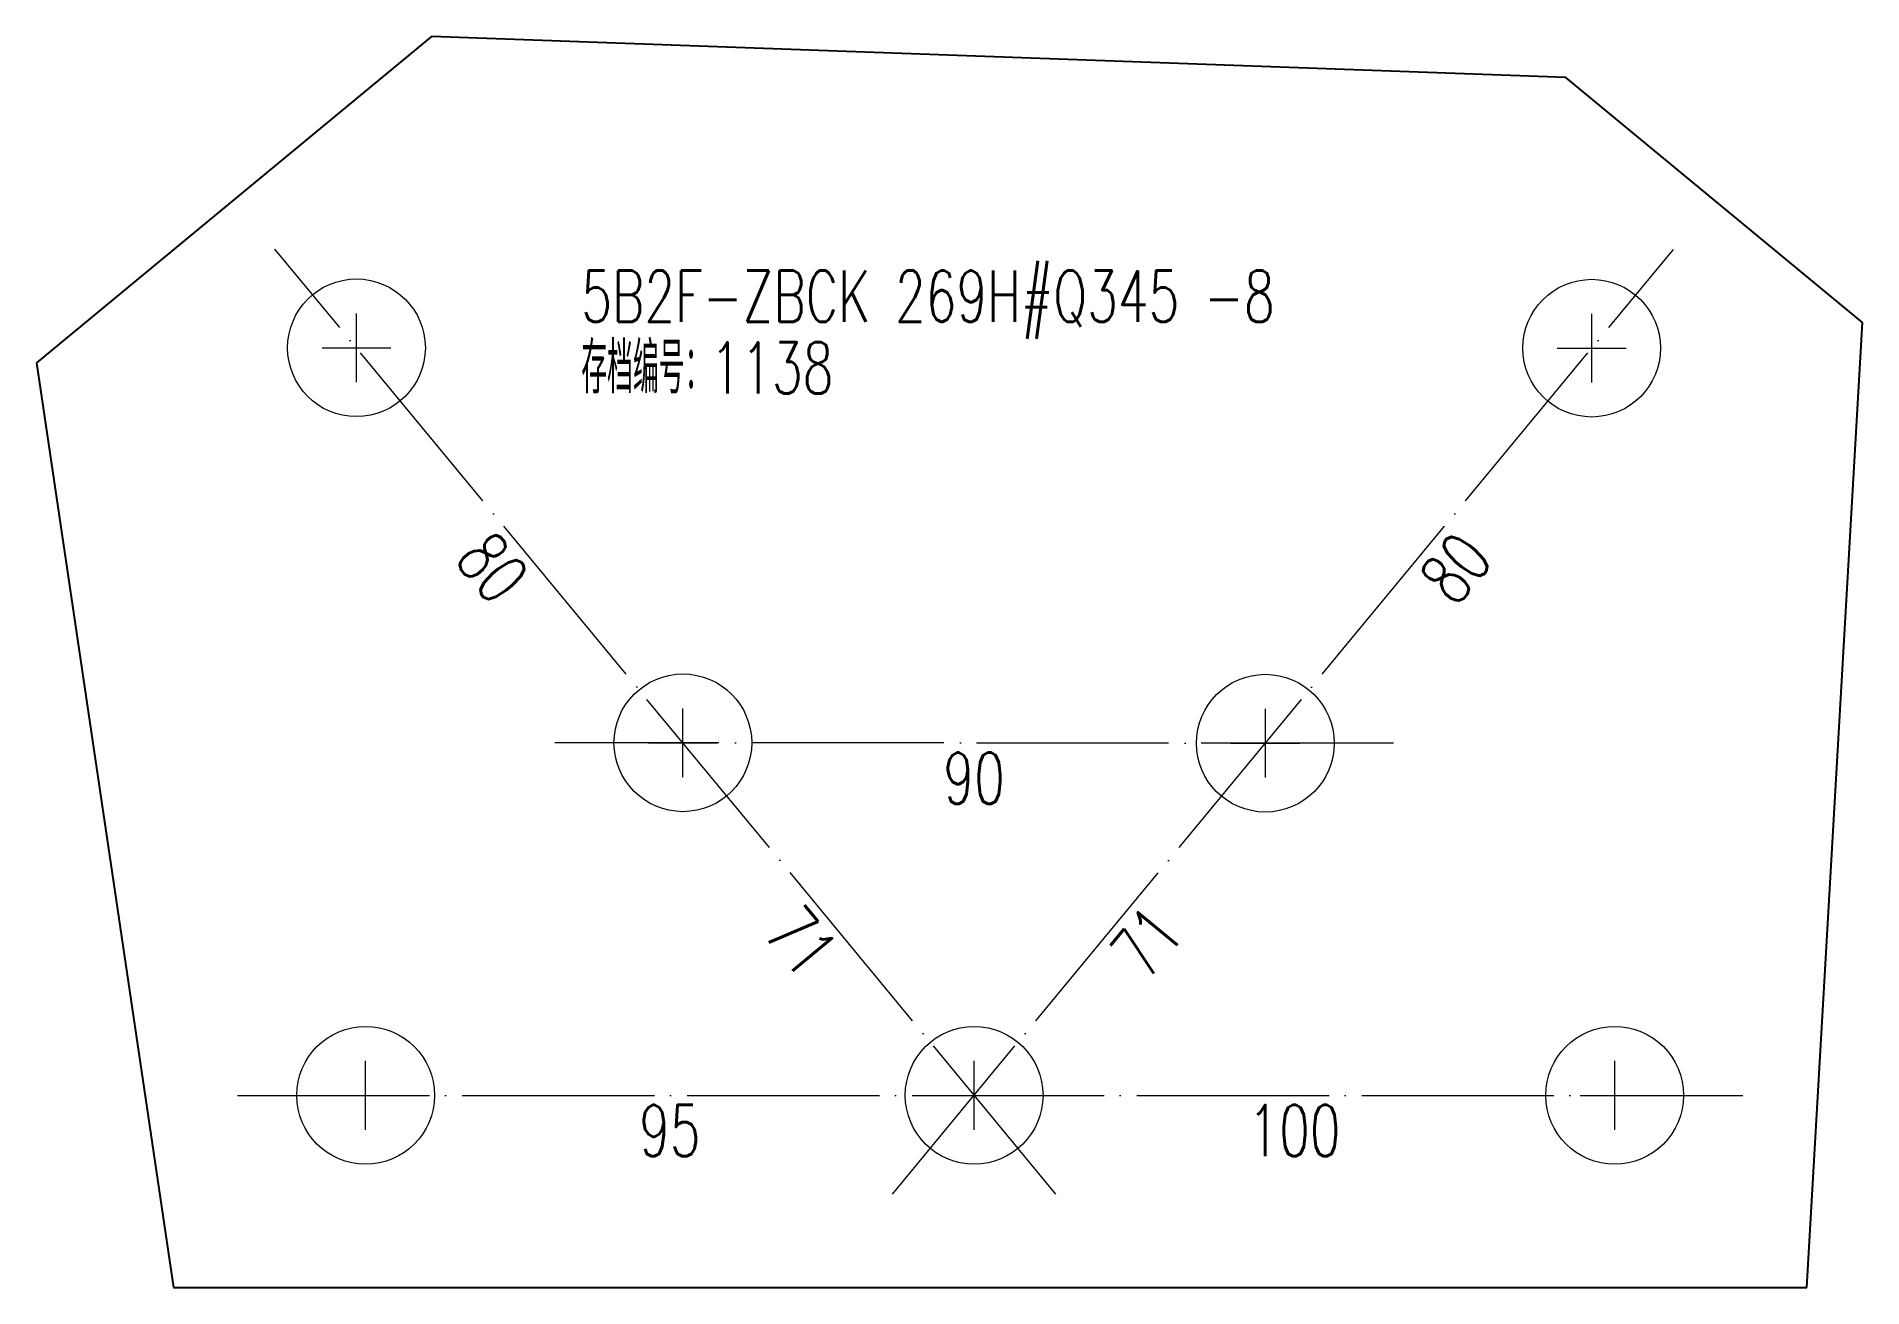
# Model space of a CAD drawing. Header units: millimetres. Extents: x -164 to 144402, y -33030 to 11430.
# Drawn here: x 32853.6 to 33138.7, y -15109.6 to -14914.2 of the extents above; entities that cross this region are included whole.
import ezdxf
from ezdxf.enums import TextEntityAlignment as Align

# ---------------------------------------------------------------- set-up
doc = ezdxf.new("R2010")
doc.units = ezdxf.units.MM
doc.header["$LTSCALE"] = 20
doc.linetypes.add('DASHDOT2X', pattern=[1.75, 1.5, -0.125, 0, -0.125])
for name, color, linetype, lineweight in [('1', 7, 'Continuous', 25), ('11', 3, 'Continuous', 13), ('12', 7, 'Continuous', 13), ('5', 1, 'Continuous', 13), ('7', 2, 'DASHDOT2X', 13)]:
    doc.layers.add(name, color=color, linetype=linetype, lineweight=lineweight)
doc.styles.get("Standard").update_dxf_attribs({"font": 'simplex', "width": 0.7, "bigfont": 'gbhzfs.shx'})

msp = doc.modelspace()

# ---------------------------------------------------------------- texts
at = {"layer": '11', "width": 0.7}
for s, rotation, p in [('80', 309.55967, (32927.899, -14994.632)), ('80', 50.41873, (33072.089, -14994.688)), ('90', 359.96439, (32999.993, -15026.043)), ('71', 309.55967, (32976.109, -15052.991)), ('71', 50.41873, (33023.885, -15053.02))]:
    msp.add_text(s, height=8, rotation=rotation, dxfattribs=at).set_placement(p, align=Align.TOP_CENTER)
for s, p in [('95', (32952.5, -15081.057)), ('100', (33050, -15081.057))]:
    msp.add_text(s, height=8, dxfattribs=at).set_placement(p, align=Align.TOP_CENTER)
at = {"layer": '12', "width": 0.7}
for s, p in [('5B2F-ZBCK 269H#Q345 -8 ', (32938.673, -14961.181)), ('存档编号：1138 ', (32938.673, -14972.381))]:
    msp.add_text(s, height=8, dxfattribs=at).set_placement(p, align=Align.BOTTOM_LEFT)

# ---------------------------------------------------------------- blocks, each defined once
blk = doc.blocks.new('M20')
for p, q in [((0, -0.5), (0, 0.5)), ((-0.5, 0), (0.5, 0))]:
    blk.add_line(p, q)
blk.add_circle((0, 0), 1)

# ---------------------------------------------------------------- linework, layer by layer
at = {"layer": '1'}
for p, q in [((32915.312, -14914.234), (32853.635, -14965.184)), ((33092.387, -14920.659), (32915.312, -14914.234)), ((33138.67, -14958.893), (33092.387, -14920.659)), ((33130, -15109.557), (33138.67, -14958.893)), ((32853.635, -14965.184), (32875, -15109.557)), ((32875, -15109.557), (33130, -15109.557))]:
    msp.add_line(p, q, dxfattribs=at)
at = {"layer": '7'}
for p, q in [((33012.738, -15094.976), (32890.842, -14947.419)), ((32987.26, -15094.974), (33109.149, -14947.477)), ((33065.458, -15024.583), (32934.53, -15024.502)), ((32885, -15079.557), (33120, -15079.557))]:
    msp.add_line(p, q, dxfattribs=at)

# ---------------------------------------------------------------- block references
at = {"layer": '5', "xscale": 10.75, "yscale": 10.75, "zscale": 10.75}
for p in [(32903.58, -14962.838), (33096.409, -14962.894), (32954.53, -15024.514), (33045.458, -15024.571), (32905, -15079.557), (33000, -15079.557), (33100, -15079.557)]:
    msp.add_blockref('M20', p, dxfattribs=at)

msp.set_redraw_order([(e.dxf.handle, doc.entitydb.next_handle()) for e in msp.query("TEXT MTEXT ATTDEF DIMENSION ARC_DIMENSION")])  # texts and dimensions are drawn at this point

doc.saveas('drawing.dxf')
